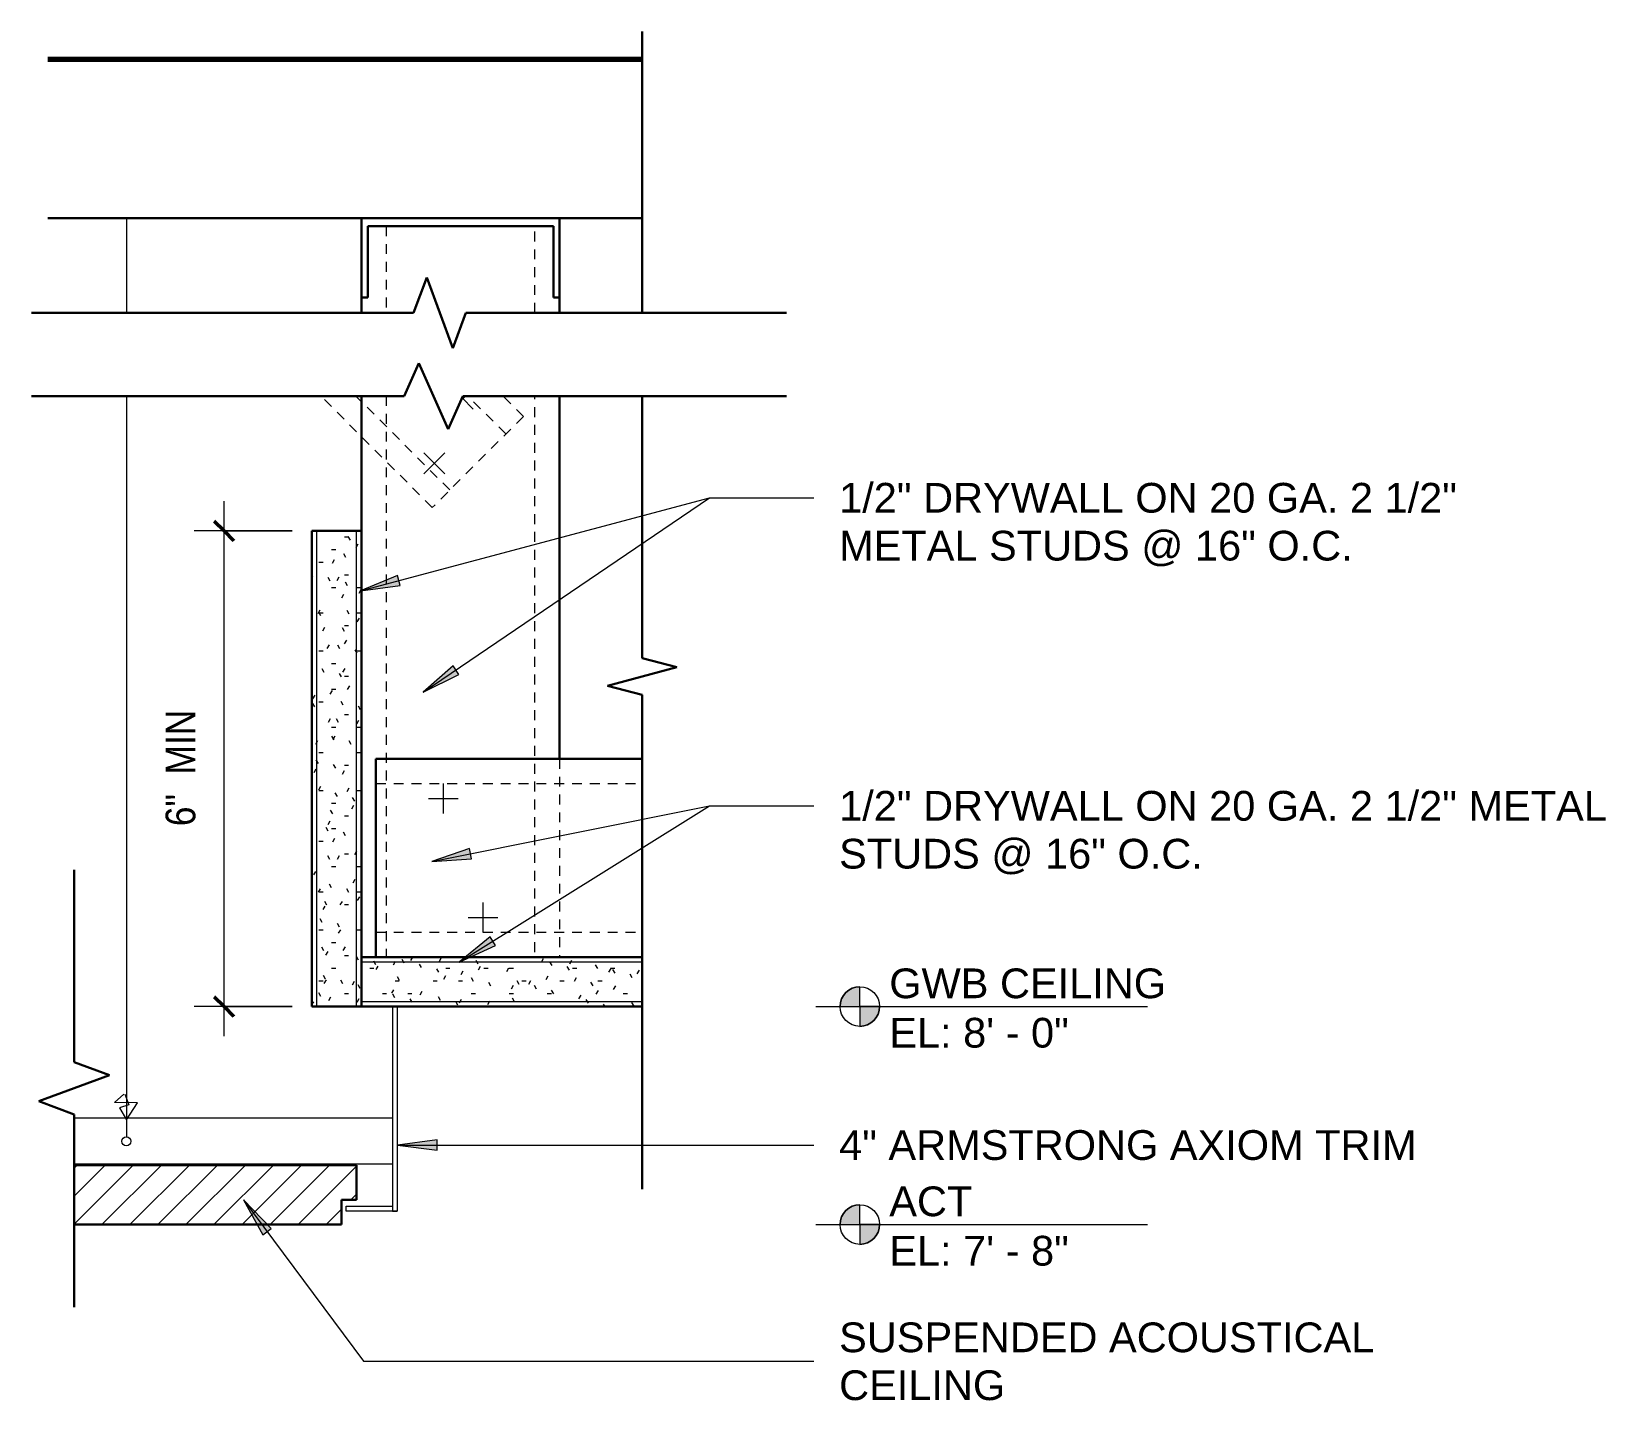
# Model space of a CAD drawing. Header units: inches. Extents: x 65 to 406, y 49 to 174.
# Drawn here: x 253.29 to 273.15, y 156.79 to 174.06 of the extents above; entities that cross this region are included whole.
import ezdxf

# ---------------------------------------------------------------- set-up
doc = ezdxf.new("R2010")
doc.units = ezdxf.units.IN
doc.header["$MEASUREMENT"] = 0
doc.linetypes.add('Hidden 1_8_', pattern=[0.1875, 0.125, -0.0625])
for name, color, linetype, lineweight in [('A-ANNO-DIMS', 211, 'Continuous', 9), ('A-ANNO-DIMS-4', 211, 'Continuous', 9), ('A-ANNO-NOTE', 131, 'Continuous', 20), ('A-DETL', 90, 'Continuous', 9), ('A-DETL-GENF', 92, 'Continuous', 9), ('A-DETL-HDLN', 90, 'Hidden 1_8_', 9), ('A-DETL-MEDM', 33, 'Continuous', 30), ('A-DETL-THIN', 151, 'Continuous', 9), ('A-DETL-WIDE', 214, 'Continuous', 70), ('G-ANNO-TEXT', 231, 'Continuous', 9)]:
    doc.layers.add(name, color=color, linetype=linetype, lineweight=lineweight)
doc.styles.add('Arial_2', font='arial.ttf', dxfattribs={"height": 0.375})
doc.styles.add('Arial_3', font='arial.ttf', dxfattribs={"width": 0.85, "height": 0.375})
doc.dimstyles.new('Linear_-_3_32__Arial__85_-_1_8__Tolerance', dxfattribs={"dimscale": 12, "dimtxt": 0.382597, "dimasz": 0.020833, "dimexe": 0.03125, "dimexo": 0.020833, "dimgap": 0.020833, "dimtad": 1, "dimdec": 3, "dimrnd": 0.125, "dimzin": 3, "dimdsep": 46, "dimlunit": 4, "dimtxsty": 'Arial_3', "dimblk1": 'OBLIQUE', "dimblk2": 'OBLIQUE', "dimsah": 1, "dimcen": 0.09, "dimdle": 0.03125, "dimazin": 0, "dimtfac": 1, "dimtdec": 4, "dimtix": 1, "dimtmove": 0, "dimatfit": 3, "dimfxl": 1, "dimtvp": 1, "dimfrac": 2, "dimtolj": 1, "dimtzin": 0, "dimarcsym": 2})

msp = doc.modelspace()

# ---------------------------------------------------------------- texts
at = {"layer": 'A-ANNO-NOTE', "lineweight": 9, "char_height": 0.375, "attachment_point": 1, "style": 'Arial_2'}
for s, insert, width in [('GWB CEILING', (264.112407, 162.237676), 4.2925), ('EL: 8\' - 0"', (264.112407, 161.61475), 2.764875), ('ACT', (264.112407, 159.487676), 1.28775), ('EL: 7\' - 8"', (264.112407, 158.86475), 2.764875)]:
    msp.add_mtext(s, dxfattribs=dict(at, insert=insert, width=width))
at = {"layer": 'G-ANNO-TEXT', "color": 7, "char_height": 0.375, "attachment_point": 1, "style": 'Arial_2'}
for s, insert, width in [('1/2" DRYWALL ON 20 GA. 2 1/2" ', (263.479475, 168.363349), 9.72125), ('METAL STUDS @ 16" O.C. ', (263.479475, 167.759183), 8.1305), ('1/2" DRYWALL ON 20 GA. 2 1/2" METAL ', (263.479475, 164.477507), 12.04425), ('STUDS @ 16" O.C.', (263.479475, 163.87334), 5.63075), ('4" ARMSTRONG AXIOM TRIM', (263.479475, 160.197941), 8.9385), ('SUSPENDED ACOUSTICAL ', (263.479475, 157.771931), 8.471375), ('CEILING', (263.479475, 157.167764), 2.55025)]:
    msp.add_mtext(s, dxfattribs=dict(at, insert=insert, width=width))

# ---------------------------------------------------------------- blocks, each defined once
blk = doc.blocks.new('Gypsum Wallboard-Section - 5_8_-655151-Section Detail - Drywall Bulkhead 2 Copy 1')
at = {"layer": 'A-DETL-GENF'}
h = blk.add_hatch(dxfattribs=at)
h.set_pattern_fill('FP_15', color=256, style=0, pattern_type=2)
h.set_pattern_definition([(270, (-161.757, 67.884), (0.16, -0.64), [0.053, -0.427, 0.053, -0.427, -2.56]), (270, (-161.757, 67.884), (0.16, -0.64), [-0.96, 0.053, -0.907, 0.053, -0.427, -1.12]), (270, (-161.757, 67.884), (0.16, -0.64), [-2.4, 0.053, -0.267, 0.053, -0.747]), (30, (-161.677, 67.644), (0.47425626, 0.45856406), [0.053, -0.427, 0.053, -0.427, -2.56]), (30, (-161.677, 67.644), (0.47425626, 0.45856406), [-0.96, 0.053, -0.907, 0.053, -0.427, -1.12]), (30, (-161.677, 67.644), (0.47425626, 0.45856406), [-2.4, 0.053, -0.267, 0.053, -0.747]), (150, (-161.357, 67.564), (-0.63425626, 0.18143594), [0.053, -0.427, 0.053, -0.427, -2.56]), (150, (-161.357, 67.564), (-0.63425626, 0.18143594), [-0.96, 0.053, -0.907, 0.053, -0.427, -1.12]), (150, (-161.357, 67.564), (-0.63425626, 0.18143594), [-2.4, 0.053, -0.267, 0.053, -0.747])])
h.paths.add_polyline_path([(0, 0), (6, 0), (6, 0.625), (0, 0.625)], flags=0)
for p, q in [((0, 0.5625), (6, 0.5625)), ((0, 0.0625), (6, 0.0625))]:
    blk.add_line(p, q, dxfattribs=at)
at = {"layer": 'A-DETL-MEDM'}
for p, q in [((6, 0.625), (0, 0.625)), ((0, 0.625), (0, 0)), ((6, 0), (6, 0.625)), ((0.625, 0), (6, 0))]:
    blk.add_line(p, q, dxfattribs=at)
blk = doc.blocks.new('Gypsum Wallboard-Section - 5_8_-655346-Section Detail - Drywall Bulkhead 2 Copy 1')
at = {"layer": 'A-DETL-GENF'}
h = blk.add_hatch(dxfattribs=at)
h.set_pattern_fill('FP_16', color=256, style=0, pattern_type=2)
h.set_pattern_definition([(0, (-67.884, -161.757), (0.64, 0.16), [0.053, -0.427, 0.053, -0.427, -2.56]), (0, (-67.884, -161.757), (0.64, 0.16), [-0.96, 0.053, -0.907, 0.053, -0.427, -1.12]), (0, (-67.884, -161.757), (0.64, 0.16), [-2.4, 0.053, -0.267, 0.053, -0.747]), (120, (-67.644, -161.677), (-0.45856406, 0.47425626), [0.053, -0.427, 0.053, -0.427, -2.56]), (120, (-67.644, -161.677), (-0.45856406, 0.47425626), [-0.96, 0.053, -0.907, 0.053, -0.427, -1.12]), (120, (-67.644, -161.677), (-0.45856406, 0.47425626), [-2.4, 0.053, -0.267, 0.053, -0.747]), (240, (-67.564, -161.357), (-0.18143594, -0.63425626), [0.053, -0.427, 0.053, -0.427, -2.56]), (240, (-67.564, -161.357), (-0.18143594, -0.63425626), [-0.96, 0.053, -0.907, 0.053, -0.427, -1.12]), (240, (-67.564, -161.357), (-0.18143594, -0.63425626), [-2.4, 0.053, -0.267, 0.053, -0.747])])
h.paths.add_polyline_path([(3.541, 0), (3.541, 0.625), (0, 0.625), (0, 0)], flags=0)
for p, q in [((0, 0.563), (3.541, 0.563)), ((0, 0.062), (3.541, 0.062))]:
    blk.add_line(p, q, dxfattribs=at)
at = {"layer": 'A-DETL-MEDM'}
for p, q in [((3.541, 0.625), (0, 0.625)), ((0, 0.625), (0, 0)), ((0, 0), (3.541, 0))]:
    blk.add_line(p, q, dxfattribs=at)
blk = doc.blocks.new('Break Line - Break Line-658323-Section Detail - Drywall Bulkhead 2 Copy 1')
at = {"layer": 'A-DETL-MEDM'}
for p, q in [((-0.233, 0), (-0.117, 0.438)), ((-0.117, 0.438), (0.117, -0.438)), ((-8.137, 0), (-4.588, 0)), ((-3.538, 0), (-0.233, 0)), ((0.117, -0.438), (0.233, 0)), ((0.233, 0), (6.469, 0))]:
    blk.add_line(p, q, dxfattribs=at)
blk = doc.blocks.new('Break Line - Break Line-2605104-Section Detail - Drywall Bulkhead 2 Copy 1')
at = {"layer": 'A-DETL-MEDM'}
for p, q in [((-0.329, 0), (-0.164, 0.446)), ((-0.164, 0.446), (0.164, -0.446)), ((-2.761, 0), (-0.329, 0)), ((0.164, -0.446), (0.329, 0)), ((0.329, 0), (2.756, 0))]:
    blk.add_line(p, q, dxfattribs=at)
blk = doc.blocks.new('Break Line - Break Line-661533-Section Detail - Drywall Bulkhead 2 Copy 1')
at = {"layer": 'A-DETL-MEDM'}
for p, q in [((-0.329, 0), (-0.164, 0.446)), ((-0.164, 0.446), (0.164, -0.446)), ((-4.375, 0), (-0.329, 0)), ((0.164, -0.446), (0.329, 0)), ((0.329, 0), (5.151, 0))]:
    blk.add_line(p, q, dxfattribs=at)
blk = doc.blocks.new('Break Line - Break Line-661573-Section Detail - Drywall Bulkhead 2 Copy 1')
at = {"layer": 'A-DETL-MEDM'}
for p, q in [((-0.372, 0), (-0.186, 0.416)), ((-0.186, 0.416), (0.186, -0.416)), ((-5.072, 0), (-0.372, 0)), ((0.186, -0.416), (0.372, 0)), ((0.372, 0), (4.454, 0))]:
    blk.add_line(p, q, dxfattribs=at)
blk = doc.blocks.new('FORM Elevation Symbol - Default-654938-Section Detail - Drywall Bulkhead 2 Copy 1')
at = {"layer": 'A-ANNO-NOTE', "lineweight": 9}
h = blk.add_hatch(color=256, dxfattribs=at)
edge = h.paths.add_edge_path(flags=0)
edge.add_line((0.0623, 0), (-0.0002, 0))
edge.add_arc((0.0623, 0), 0.0625, 90, 180, ccw=False)
edge.add_line((0.0623, 0.0625), (0.0623, 0))
h = blk.add_hatch(color=256, dxfattribs=at)
edge = h.paths.add_edge_path(flags=0)
edge.add_arc((0.0623, 0), 0.0625, -90, 0, ccw=False)
edge.add_line((0.0623, -0.0625), (0.0623, 0))
edge.add_line((0.0623, 0), (0.1248, 0))
at = {"layer": 'A-ANNO-NOTE'}
for p, q in [((0.0623, 0), (0.0623, 0.0625)), ((-0.0766, 0), (0.9696, 0)), ((-0.0002, 0), (0.0623, 0)), ((0.1248, 0), (0.0623, 0)), ((0.0623, 0), (0.0623, -0.0625))]:
    blk.add_line(p, q, dxfattribs=at)
blk.add_circle((0.0623, 0), 0.0625, dxfattribs=at)
for start, end in [(90, 180), (270, 0)]:
    blk.add_arc((0.0623, 0), 0.0625, start, end, dxfattribs=at)
blk = doc.blocks.new('DIMBLOCK16-Section Detail - Drywall Bulkhead 2 Copy 1')
at = {"layer": 'A-ANNO-DIMS-4'}
for p, q in [((255.718, 161.382), (255.718, 168.132)), ((256.578, 167.757), (255.343, 167.757)), ((255.718, 167.757), (256.578, 167.757)), ((256.578, 161.757), (255.343, 161.757)), ((255.718, 161.757), (256.578, 161.757))]:
    blk.add_line(p, q, dxfattribs=at)
at = {"layer": 'A-ANNO-DIMS-4', "lineweight": 50}
for p, q in [((255.718, 167.757), (255.593, 167.882)), ((255.718, 167.757), (255.843, 167.632)), ((255.718, 161.757), (255.593, 161.882)), ((255.718, 161.757), (255.843, 161.632))]:
    blk.add_line(p, q, dxfattribs=at)
at = {"layer": 'A-ANNO-DIMS-4', "color": 0, "insert": (254.981, 164.033), "char_height": 0.375, "width": 1.73758, "attachment_point": 1, "rotation": 90, "line_spacing_factor": 0.941778, "style": 'Arial_3'}
blk.add_mtext('6"  MIN', dxfattribs=at)
blk = doc.blocks.new('_Oblique')
at = {"color": 0, "linetype": 'ByBlock', "lineweight": -2}
blk.add_line((-0.5, -0.5), (0.5, 0.5), dxfattribs=at)

# ---------------------------------------------------------------- dimensions: what is measured, and where the dimension line sits
at = {"layer": 'A-ANNO-DIMS'}
dim = msp.add_linear_dim(base=(255.717923, 167.757309), p1=(256.82799, 161.757309), p2=(256.82799, 167.757309), angle=90, dimstyle='Linear_-_3_32__Arial__85_-_1_8__Tolerance', override={"dimpost": '<> MIN', "dimfxl": 6}, dxfattribs=at)
dim.commit()
dim.dimension.update_dxf_attribs({"geometry": 'DIMBLOCK16-Section Detail - Drywall Bulkhead 2 Copy 1', "text_midpoint": (255.276458, 164.757309)})

# ---------------------------------------------------------------- hatches: boundary and pattern name
at = {"layer": 'A-DETL-GENF'}
h = msp.add_hatch(dxfattribs=at)
h.set_pattern_fill('FP_9', style=0, pattern_type=2)
h.set_pattern_definition([(45, (189.56892, 0), (-0.1767767, 0.1767767), [])])
h.paths.add_polyline_path([(257.201464, 159.007309), (257.201464, 159.319309), (257.388964, 159.319309), (257.388964, 159.757309), (253.82799, 159.757309), (253.82799, 159.007309)], flags=0)
at = {"layer": 'G-ANNO-TEXT'}
for points in [[(257.440509, 167.002583), (257.940595, 167.067756), (257.906687, 167.194967)], [(258.232053, 165.721671), (258.682563, 165.948331), (258.608548, 166.057208)], [(258.338749, 163.586266), (258.841921, 163.620197), (258.815994, 163.749271)], [(258.686278, 162.317445), (259.14516, 162.526635), (259.075381, 162.638275)], [(257.906797, 160.010441), (258.406797, 159.944615), (258.406797, 160.076267)], [(255.962232, 159.318872), (256.208259, 158.87864), (256.313816, 158.957317)]]:
    msp.add_hatch(color=7, dxfattribs=at).paths.add_polyline_path(points, flags=0)

# ---------------------------------------------------------------- linework, layer by layer
at = {"layer": 'A-DETL', "lineweight": 18}
for p, q in [((257.842671, 161.757309), (257.842671, 159.176737)), ((257.842671, 161.757309), (257.904408, 161.757309)), ((257.904408, 161.757309), (257.904408, 159.176737)), ((257.25951, 159.176737), (257.25951, 159.239237)), ((257.25951, 159.239237), (257.842671, 159.239237)), ((257.904408, 159.176737), (257.25951, 159.176737)), ((257.842671, 159.176737), (257.904408, 159.176737))]:
    msp.add_line(p, q, dxfattribs=at)
at = {"layer": 'A-DETL-HDLN'}
for p, q in [((257.76549, 171.601863), (257.76549, 170.509091)), ((259.64049, 170.509091), (259.64049, 171.601863)), ((258.345949, 168.052999), (256.939943, 169.459004)), ((258.56692, 168.27397), (257.381885, 169.459004)), ((257.76549, 169.459004), (257.76549, 162.382309)), ((259.274026, 168.981076), (258.796099, 169.459004)), ((259.494997, 169.202047), (259.23804, 169.459004)), ((259.64049, 162.444809), (259.64049, 169.459004)), ((259.494997, 169.202047), (258.345949, 168.052999)), ((259.95299, 164.882309), (259.95299, 162.382309)), ((257.634449, 164.569809), (260.993892, 164.569809)), ((257.634449, 162.694809), (260.993892, 162.694809))]:
    msp.add_line(p, q, dxfattribs=at)
at = {"layer": 'A-DETL-MEDM'}
for p, q in [((260.993892, 171.70341), (253.493892, 171.70341)), ((257.45299, 171.487212), (257.45299, 171.70341)), ((257.45299, 171.70341), (259.95299, 171.70341)), ((257.45299, 170.70341), (257.45299, 171.70341)), ((257.45299, 170.509091), (257.45299, 171.70341)), ((257.530814, 171.601863), (257.530814, 170.70341)), ((259.875167, 171.601863), (257.530814, 171.601863)), ((259.875167, 170.70341), (259.875167, 171.601863)), ((259.95299, 171.70341), (259.95299, 170.70341)), ((259.95299, 170.509091), (259.95299, 171.70341)), ((257.530814, 170.70341), (257.45299, 170.70341)), ((259.95299, 170.70341), (259.875167, 170.70341)), ((257.45299, 167.757309), (257.45299, 169.459004)), ((259.95299, 164.882309), (259.95299, 169.459004)), ((257.634449, 164.882309), (260.993892, 164.882309)), ((257.634449, 164.882309), (257.634449, 162.382309)), ((257.388964, 159.757309), (253.82799, 159.757309)), ((254.66807, 159.757309), (257.388964, 159.757309)), ((257.388964, 159.319309), (257.388964, 159.757309)), ((257.388964, 159.757309), (257.388964, 159.319309)), ((257.201464, 159.007309), (257.201464, 159.319309)), ((257.201464, 159.319309), (257.388964, 159.319309)), ((257.388964, 159.319309), (257.201464, 159.319309)), ((257.201464, 159.319309), (257.201464, 159.007309)), ((253.82799, 159.007309), (257.201464, 159.007309)), ((257.201464, 159.007309), (254.66807, 159.007309))]:
    msp.add_line(p, q, dxfattribs=at)
at = {"layer": 'A-DETL-THIN'}
for p, q in [((254.485865, 171.70341), (254.485865, 170.509091)), ((254.485865, 169.459004), (254.485865, 160.114589)), ((258.708148, 169.403919), (258.763233, 169.459004)), ((258.722008, 169.434972), (258.863187, 169.293793)), ((258.240712, 168.478394), (258.505877, 168.743559)), ((258.240712, 168.743559), (258.505877, 168.478394)), ((258.484626, 164.569809), (258.484626, 164.194809)), ((258.297126, 164.382309), (258.672126, 164.382309)), ((258.984626, 163.069809), (258.984626, 162.694809)), ((258.797126, 162.882309), (259.172126, 162.882309)), ((254.336135, 160.548602), (254.455453, 160.654201)), ((254.627714, 160.540728), (254.336135, 160.548602)), ((254.517387, 160.517104), (254.399179, 160.477732)), ((254.399179, 160.477732), (254.485865, 160.328118)), ((254.466681, 160.654201), (254.517387, 160.517104)), ((254.485865, 160.328118), (254.627714, 160.540728)), ((253.82799, 160.354908), (257.842671, 160.354908)), ((253.82799, 159.774484), (257.842671, 159.774484))]:
    msp.add_line(p, q, dxfattribs=at)
msp.add_circle((254.486673, 160.057822), 0.056772, dxfattribs=at)
at = {"layer": 'A-DETL-WIDE'}
msp.add_line((260.993892, 173.70341), (253.493892, 173.70341), dxfattribs=at)
at = {"layer": 'G-ANNO-TEXT', "color": 7}
for p, q in [((257.440509, 167.002583), (261.842206, 168.175849)), ((258.232053, 165.721671), (261.842206, 168.175849)), ((261.842206, 168.175849), (263.159475, 168.175849)), ((261.842206, 168.175849), (263.159475, 168.175849)), ((257.906687, 167.194967), (257.440509, 167.002583)), ((257.440509, 167.002583), (257.940595, 167.067756)), ((257.940595, 167.067756), (257.906687, 167.194967)), ((258.608548, 166.057208), (258.232053, 165.721671)), ((258.682563, 165.948331), (258.608548, 166.057208)), ((258.232053, 165.721671), (258.682563, 165.948331)), ((258.338749, 163.586266), (261.842206, 164.290007)), ((258.686278, 162.317445), (261.842206, 164.290007)), ((261.842206, 164.290007), (263.159475, 164.290007)), ((261.842206, 164.290007), (263.159475, 164.290007)), ((258.815994, 163.749271), (258.338749, 163.586266)), ((258.841921, 163.620197), (258.815994, 163.749271)), ((258.338749, 163.586266), (258.841921, 163.620197)), ((259.075381, 162.638275), (258.686278, 162.317445)), ((258.686278, 162.317445), (259.14516, 162.526635)), ((259.14516, 162.526635), (259.075381, 162.638275)), ((258.406797, 160.076267), (257.906797, 160.010441)), ((257.906797, 160.010441), (258.406797, 159.944615)), ((257.906797, 160.010441), (263.159475, 160.010441)), ((258.406797, 159.944615), (258.406797, 160.076267)), ((255.962232, 159.318872), (256.208259, 158.87864)), ((256.313816, 158.957317), (255.962232, 159.318872)), ((255.962232, 159.318872), (257.479982, 157.282577)), ((256.208259, 158.87864), (256.313816, 158.957317)), ((257.479982, 157.282577), (263.159475, 157.282577))]:
    msp.add_line(p, q, dxfattribs=at)

# ---------------------------------------------------------------- block references
at = {"layer": 'A-ANNO-NOTE', "xscale": 4, "yscale": 4, "zscale": 4}
for p in [(263.491451, 161.757309), (263.491451, 159.007309)]:
    msp.add_blockref('FORM Elevation Symbol - Default-654938-Section Detail - Drywall Bulkhead 2 Copy 1', p, dxfattribs=at)
at = {"layer": 'A-DETL-GENF'}
for name, p, rotation in [('Break Line - Break Line-658323-Section Detail - Drywall Bulkhead 2 Copy 1', (260.993892, 165.920852), 270), ('Break Line - Break Line-661533-Section Detail - Drywall Bulkhead 2 Copy 1', (258.439936, 170.509091), 180), ('Gypsum Wallboard-Section - 5_8_-655151-Section Detail - Drywall Bulkhead 2 Copy 1', (257.45299, 161.757309), 89.99999999999993), ('Break Line - Break Line-2605104-Section Detail - Drywall Bulkhead 2 Copy 1', (253.82799, 160.726059), 90.00000000000038)]:
    msp.add_blockref(name, p, dxfattribs=dict(at, rotation=rotation))
for name, p in [('Break Line - Break Line-661573-Section Detail - Drywall Bulkhead 2 Copy 1', (258.361205, 169.459004)), ('Gypsum Wallboard-Section - 5_8_-655346-Section Detail - Drywall Bulkhead 2 Copy 1', (257.45299, 161.757309))]:
    msp.add_blockref(name, p, dxfattribs=at)

msp.set_redraw_order([(e.dxf.handle, doc.entitydb.next_handle()) for e in msp.query("TEXT MTEXT ATTDEF DIMENSION ARC_DIMENSION")])  # texts and dimensions are drawn at this point

doc.saveas('drawing.dxf')
